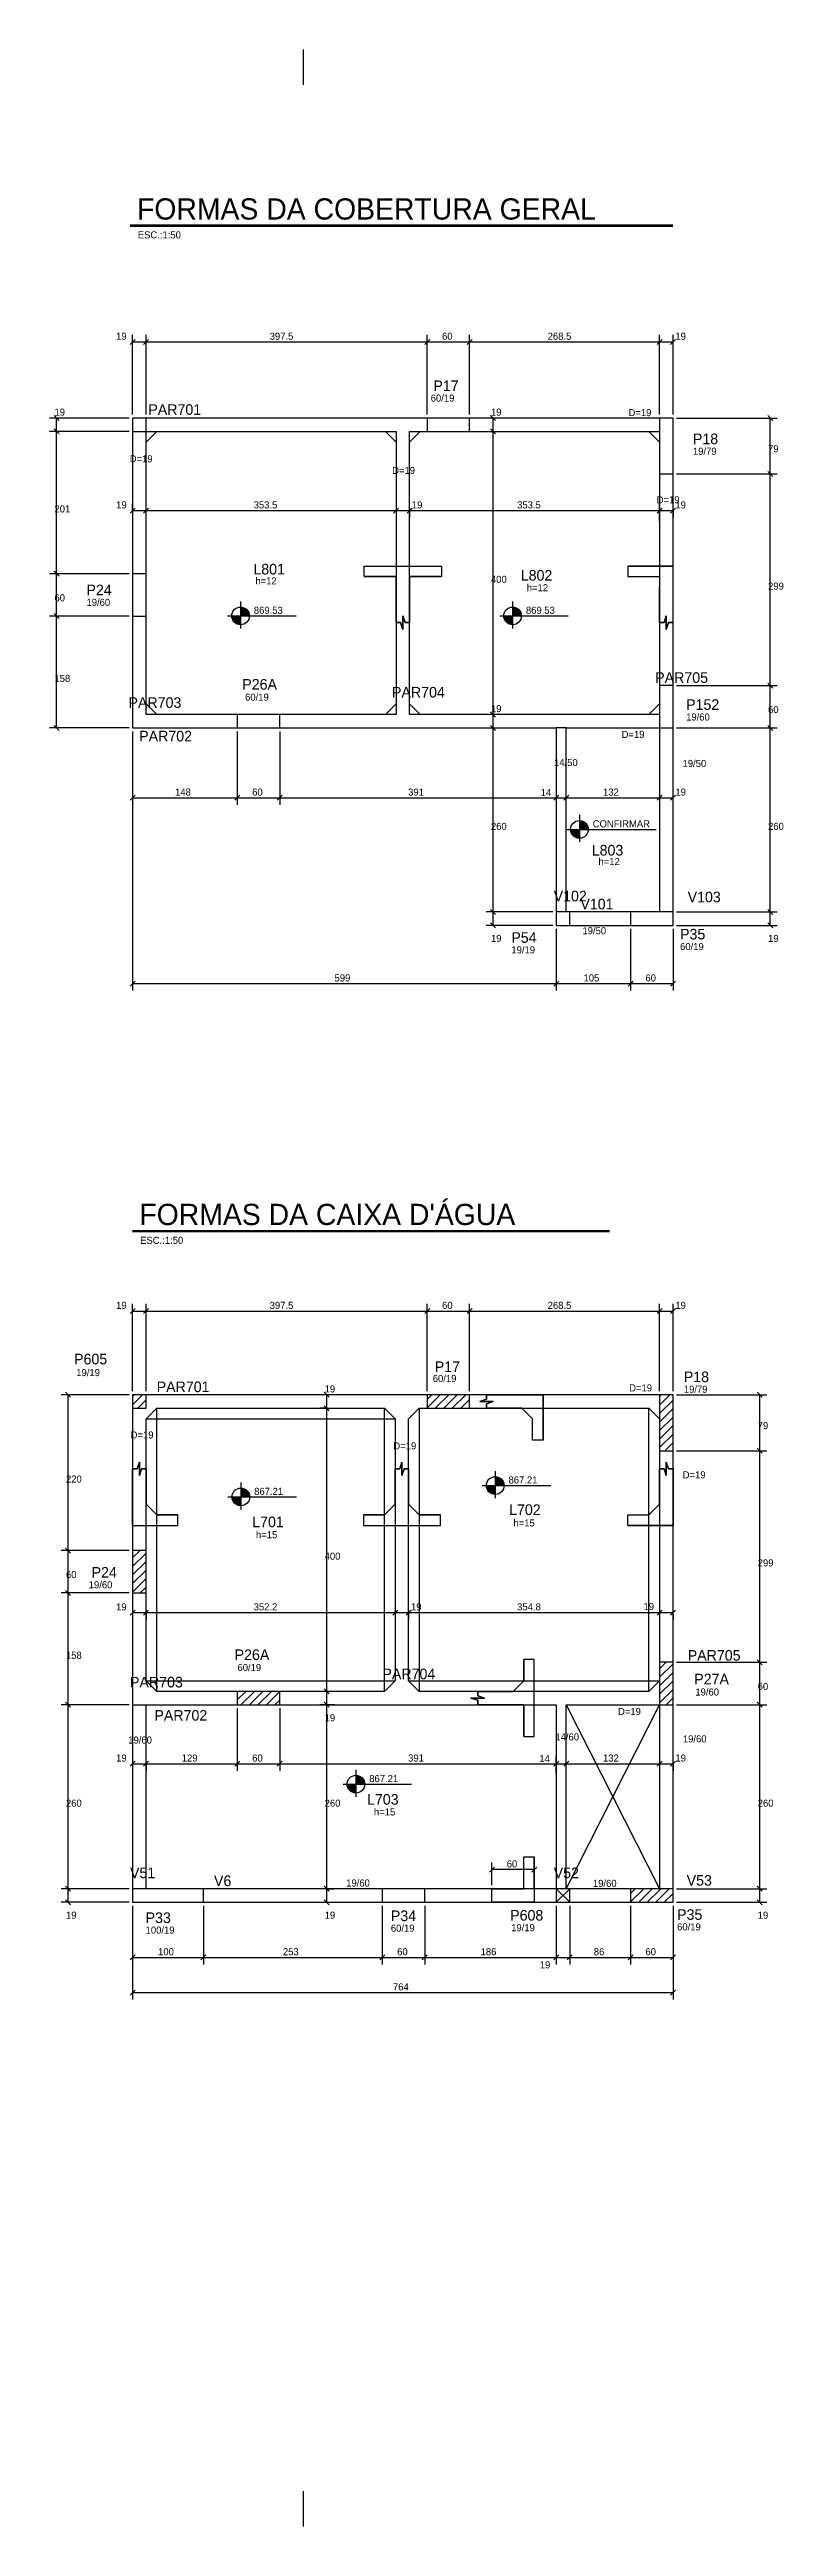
# Model space of a CAD drawing. Header units: metres. Extents: x -5 to 5758, y -6 to 3870.
# Drawn here: x 3580 to 4618, y 370 to 3870 of the extents above; entities that cross this region are included whole.
import ezdxf

# ---------------------------------------------------------------- set-up
doc = ezdxf.new("R2010")
doc.units = ezdxf.units.M

msp = doc.modelspace()

# ---------------------------------------------------------------- texts
at = {"layer": '2', "color": 2}
for s, p in [('ESC.:1:50', (3705.033075, 3602.978677)), ('19', (3674.414511, 3459.719907)), ('397.5', (3891.497801, 3459.719907)), ('60', (4135.247761, 3459.719907)), ('268.5', (4284.497761, 3459.719907)), ('19', (4465.081091, 3459.719907)), ('19', (3587.251457, 3352.515384)), ('19', (4204.351992, 3352.515384)), ('79', (4596.138975, 3300.682054)), ('201', (3587.251457, 3215.682054)), ('19', (3674.414431, 3221.411772)), ('353.5', (3868.872717, 3221.411772)), ('19', (4092.581091, 3221.411772)), ('353.5', (4241.372717, 3221.411772)), ('19', (4465.081091, 3221.411772)), ('400', (4204.351992, 3116.182054)), ('299', (4596.138975, 3106.682054)), ('60', (3587.251457, 3090.182054)), ('158', (3587.251457, 2976.182054)), ('19', (4204.351992, 2933.515384)), ('60', (4596.138975, 2932.182054)), ('148', (3757.747761, 2815.592627)), ('60', (3866.747761, 2815.592627)), ('391', (4087.247761, 2815.592627)), ('14', (4274.657007, 2815.111846)), ('132', (4362.747761, 2815.592627)), ('19', (4465.081091, 2815.592627)), ('260', (4204.351992, 2767.182054)), ('260', (4596.138975, 2767.182054)), ('19', (4204.351992, 2608.848724)), ('19', (4596.138975, 2608.848724)), ('599', (3983.247761, 2552.993049)), ('105', (4335.247761, 2552.993049)), ('60', (4422.747761, 2552.993049)), ('ESC.:1:50', (3708.367325, 2182.224018)), ('19', (3674.414511, 2090.326426)), ('397.5', (3891.497801, 2090.326426)), ('60', (4135.247761, 2090.326426)), ('268.5', (4284.497761, 2090.326426)), ('19', (4465.081091, 2090.326426)), ('19', (3969.227362, 1972.235297)), ('79', (4581.476449, 1920.401967)), ('220', (3603.519909, 1844.901967)), ('60', (3603.519909, 1709.901967)), ('400', (3969.227362, 1735.901967)), ('299', (4581.476449, 1726.401967)), ('19', (3674.414431, 1664.29762)), ('352.2', (3868.872717, 1664.29762)), ('19', (4091.331004, 1664.29762)), ('354.8', (4241.372717, 1664.29762)), ('19', (4420.031206, 1664.817427)), ('158', (3603.519909, 1595.901967)), ('60', (4581.476449, 1551.901967)), ('19', (3969.227362, 1507.568637)), ('19', (3674.414431, 1450.665816)), ('129', (3767.247761, 1450.665816)), ('60', (3866.747761, 1450.665816)), ('391', (4087.247761, 1450.665816)), ('14', (4272.756495, 1449.839324)), ('132', (4362.747761, 1450.665816)), ('19', (4465.081091, 1450.665816)), ('260', (3603.519909, 1386.901967)), ('260', (3969.227362, 1386.901967)), ('260', (4581.476449, 1386.901967)), ('60', (4226.633318, 1301.045341)), ('19', (3603.519909, 1228.568637)), ('19', (3969.227362, 1228.568637)), ('19', (4581.476449, 1228.568637)), ('100', (3733.747761, 1176.963805)), ('253', (3910.247761, 1176.963805)), ('60', (4071.747761, 1176.963805)), ('186', (4189.747761, 1176.963805)), ('19', (4273.408375, 1158.423396)), ('86', (4349.747761, 1176.963805)), ('60', (4422.747761, 1176.963805)), ('764', (4065.747761, 1127.266624))]:
    msp.add_text(s, height=10, dxfattribs=at).set_placement(p)
at = {"layer": '3', "color": 3}
for s, p in [('60/19', (4119.193688, 3372.348298)), ('D=19', (4398.848526, 3351.789771)), ('D=19', (3693.680973, 3286.562322)), ('19/79', (4489.888183, 3297.203411)), ('D=19', (4064.668242, 3270.156799)), ('D=19', (4438.698577, 3228.570583)), ('h=12', (3871.288086, 3113.937833)), ('19/60', (3632.494972, 3083.718668)), ('869.53', (3869.131225, 3072.513215)), ('869.53', (4253.794866, 3072.513215)), ('h=12', (4254.944412, 3104.354786)), ('60/19', (3856.755259, 2949.787894)), ('D=19', (4389.068063, 2897.126195)), ('19/60', (4480.289651, 2921.71083)), ('14/50', (4293.553524, 2857.336417)), ('19/50', (4475.233032, 2856.071403)), ('CONFIRMAR', (4348.239047, 2770.797333)), ('h=12', (4356.379861, 2717.462347)), ('19/50', (4333.747761, 2619.682054)), ('19/19', (4233.190529, 2592.631525)), ('60/19', (4471.717935, 2597.316906)), ('19/19', (3618.063241, 1995.30525)), ('60/19', (4122.08598, 1987.027087)), ('D=19', (4399.716779, 1973.726749)), ('19/79', (4476.991966, 1971.789127)), ('D=19', (3694.938965, 1907.219689)), ('D=19', (4066.363426, 1891.762614)), ('D=19', (4475.435026, 1850.855454)), ('867.21', (3869.589518, 1827.485038)), ('867.21', (4229.190107, 1843.603148)), ('h=15', (4236.20135, 1782.859111)), ('h=15', (3872.165555, 1766.243103)), ('19/60', (3635.69929, 1695.555531)), ('60/19', (3845.984723, 1578.54691)), ('19/60', (4493.312093, 1543.992725)), ('D=19', (4383.98506, 1516.427832)), ('19/60', (3691.57537, 1476.105475)), ('14/60', (4295.409652, 1480.485496)), ('19/60', (4475.679139, 1477.750897)), ('867.21', (4032.260082, 1421.626656)), ('h=15', (4038.941753, 1374.513442)), ('19/60', (3999.684343, 1274.106057)), ('19/60', (4348.52079, 1273.560147)), ('100/19', (3716.121971, 1207.541409)), ('60/19', (4062.858319, 1210.225831)), ('19/19', (4232.893664, 1210.958401)), ('60/19', (4467.546765, 1212.015446))]:
    msp.add_text(s, height=10, dxfattribs=at).set_placement(p)
at = {"layer": '4', "color": 4}
for s, p in [('P17', (4122.971598, 3387.190885)), ('PAR701', (3719.952007, 3353.615673)), ('P18', (4489.888183, 3312.203411)), ('L801', (3868.461965, 3128.111712)), ('L802', (4246.482876, 3119.402124)), ('P24', (3632.494972, 3098.718668)), ('P26A', (3852.766657, 2965.357694)), ('PAR705', (4436.53568, 2974.876642)), ('PAR703', (3691.947203, 2939.510679)), ('PAR704', (4064.389712, 2954.141261)), ('P152', (4480.289651, 2936.71083)), ('PAR702', (3707.016482, 2892.217206)), ('L803', (4346.866149, 2730.947389)), ('V102', (4292.997761, 2666.182054)), ('V101', (4330.747761, 2654.932054)), ('V103', (4482.415075, 2664.781495)), ('P35', (4471.717935, 2612.316906)), ('P54', (4233.190529, 2607.631525)), ('P605', (3614.981992, 2011.898431)), ('P17', (4124.918636, 2001.140268)), ('P18', (4476.991966, 1986.789127)), ('PAR701', (3731.747841, 1972.651967)), ('L701', (3866.835059, 1781.843528)), ('L702', (4230.013518, 1799.085632)), ('P24', (3639.786246, 1710.555531)), ('P26A', (3841.996121, 1594.11671)), ('PAR704', (4050.935647, 1567.004738)), ('PAR705', (4482.528434, 1593.221615)), ('PAR703', (3693.997761, 1555.401967)), ('P27A', (4491.769442, 1559.718292)), ('PAR702', (3728.563157, 1508.4848)), ('L703', (4029.17433, 1389.70466)), ('V51', (3693.997761, 1285.901967)), ('V52', (4292.997761, 1285.901967)), ('V6', (3812.747761, 1274.651967)), ('V53', (4481.033469, 1275.355229)), ('P33', (3716.121971, 1222.541409)), ('P34', (4062.858319, 1225.225831)), ('P608', (4231.543594, 1225.958401)), ('P35', (4467.546765, 1227.015446))]:
    msp.add_text(s, height=15, dxfattribs=at).set_placement(p)
at = {"layer": '6', "color": 6}
for s, p in [('FORMAS DA COBERTURA GERAL', (3703.928139, 3629.576746)), ("FORMAS DA CAIXA D'ÁGUA", (3707.262389, 2208.822087))]:
    msp.add_text(s, height=30, dxfattribs=at).set_placement(p)

# ---------------------------------------------------------------- linework, layer by layer
for centre in [(3850.331138, 3069.60766), (4234.994778, 3069.60766), (4329.43896, 2767.891778), (3850.78943, 1824.579483), (4210.390019, 1840.697593), (4013.459995, 1418.721102)]:
    msp.add_circle(centre, 12.5)
at = {"layer": '1', "color": 1}
for p, q in [((4310.747761, 1530.901967), (4442.747761, 1270.901967)), ((4310.747761, 1270.901967), (4442.747761, 1530.901967)), ((4315.747761, 1251.901967), (4296.747761, 1270.901967)), ((4296.747761, 1251.901967), (4315.747761, 1270.901967))]:
    msp.add_line(p, q, dxfattribs=at)
for points in [[(4070.247761, 3060.011705), (4076.581106, 3060.011705), (4079.747761, 3050.511705), (4079.747761, 3069.511704), (4082.914434, 3060.011705), (4089.247761, 3060.011705)], [(4461.747841, 3060.011705), (4455.414496, 3060.011705), (4452.247841, 3050.511705), (4452.247841, 3069.511704), (4449.081169, 3060.011705), (4442.747841, 3060.011705)], [(4198.133318, 1968.901967), (4198.133318, 1962.568621), (4188.633318, 1959.401967), (4207.633317, 1959.401967), (4198.133318, 1956.235294), (4198.133318, 1949.901967)], [(3697.747761, 1864.250747), (3704.081106, 1864.250747), (3707.247761, 1873.750747), (3707.247761, 1854.750748), (3710.414434, 1864.250747), (3716.747761, 1864.250747)], [(4068.997674, 1864.250747), (4075.331019, 1864.250747), (4078.497674, 1873.750747), (4078.497674, 1854.750748), (4081.664346, 1864.250747), (4087.997674, 1864.250747)], [(4461.747841, 1864.250747), (4455.414496, 1864.250747), (4452.247841, 1873.750747), (4452.247841, 1854.750748), (4449.081169, 1864.250747), (4442.747841, 1864.250747)], [(4185.633318, 1530.901967), (4185.633318, 1537.235312), (4176.133318, 1540.401967), (4195.133317, 1540.401967), (4185.633318, 1543.568639), (4185.633318, 1549.901967)]]:
    msp.add_lwpolyline(points, dxfattribs=at)
at = {"layer": '2', "color": 2}
for p, q in [((3694.212308, 3453.184374), (3701.283375, 3460.255441)), ((3713.212308, 3453.184374), (3720.283375, 3460.255441)), ((3713.212308, 3453.184374), (3720.283375, 3460.255441)), ((4110.712227, 3453.184374), (4117.783295, 3460.255441)), ((4110.712227, 3453.184374), (4117.783295, 3460.255441)), ((4170.712227, 3453.184374), (4177.783295, 3460.255441)), ((4170.712227, 3453.184374), (4177.783295, 3460.255441)), ((4439.212227, 3453.184374), (4446.283295, 3460.255441)), ((4439.212227, 3453.184374), (4446.283295, 3460.255441)), ((4458.212227, 3453.184374), (4465.283295, 3460.255441)), ((3593.78699, 3345.64652), (3586.715923, 3352.717588)), ((3593.78699, 3326.64652), (3586.715923, 3333.717588)), ((3593.78699, 3326.64652), (3586.715923, 3333.717588)), ((4210.887526, 3345.64652), (4203.816458, 3352.717588)), ((4210.887526, 3326.64652), (4203.816458, 3333.717588)), ((4210.887526, 3326.64652), (4203.816458, 3333.717588)), ((4602.674509, 3345.64652), (4595.603441, 3352.717588)), ((4602.674509, 3266.64652), (4595.603441, 3273.717588)), ((4602.674509, 3266.64652), (4595.603441, 3273.717588)), ((3694.212227, 3214.876238), (3701.283295, 3221.947306)), ((3713.212227, 3214.876238), (3720.283295, 3221.947306)), ((3713.212227, 3214.876238), (3720.283295, 3221.947306)), ((4066.712227, 3214.876238), (4073.783295, 3221.947306)), ((4066.712227, 3214.876238), (4073.783295, 3221.947306)), ((4085.712227, 3214.876238), (4092.783295, 3221.947306)), ((4085.712227, 3214.876238), (4092.783295, 3221.947306)), ((4439.212227, 3214.876238), (4446.283295, 3221.947306)), ((4439.212227, 3214.876238), (4446.283295, 3221.947306)), ((4458.212227, 3214.876238), (4465.283295, 3221.947306)), ((3593.78699, 3125.64652), (3586.715923, 3132.717588)), ((3593.78699, 3125.64652), (3586.715923, 3132.717588)), ((3593.78699, 3065.64652), (3586.715923, 3072.717588)), ((3593.78699, 3065.64652), (3586.715923, 3072.717588)), ((4602.674509, 2967.64652), (4595.603441, 2974.717588)), ((4602.674509, 2967.64652), (4595.603441, 2974.717588)), ((3593.78699, 2907.64652), (3586.715923, 2914.717588)), ((4210.887526, 2926.64652), (4203.816458, 2933.717588)), ((4210.887526, 2926.64652), (4203.816458, 2933.717588)), ((4210.887526, 2907.64652), (4203.816458, 2914.717588)), ((4210.887526, 2907.64652), (4203.816458, 2914.717588)), ((4602.674509, 2907.64652), (4595.603441, 2914.717588)), ((4602.674509, 2907.64652), (4595.603441, 2914.717588)), ((3694.212227, 2809.057093), (3701.283295, 2816.128161)), ((3842.212227, 2809.057093), (3849.283295, 2816.128161)), ((3842.212227, 2809.057093), (3849.283295, 2816.128161)), ((3902.212227, 2809.057093), (3909.283295, 2816.128161)), ((3902.212227, 2809.057093), (3909.283295, 2816.128161)), ((4293.212227, 2809.057093), (4300.283295, 2816.128161)), ((4293.212227, 2809.057093), (4300.283295, 2816.128161)), ((4307.212227, 2809.057093), (4314.283295, 2816.128161)), ((4307.212227, 2809.057093), (4314.283295, 2816.128161)), ((4439.212227, 2809.057093), (4446.283295, 2816.128161)), ((4439.212227, 2809.057093), (4446.283295, 2816.128161)), ((4458.212227, 2809.057093), (4465.283295, 2816.128161)), ((4210.887526, 2647.64652), (4203.816458, 2654.717588)), ((4210.887526, 2647.64652), (4203.816458, 2654.717588)), ((4210.887526, 2628.64652), (4203.816458, 2635.717588)), ((4602.674509, 2647.64652), (4595.603441, 2654.717588)), ((4602.674509, 2647.64652), (4595.603441, 2654.717588)), ((4602.674509, 2628.64652), (4595.603441, 2635.717588)), ((3694.212227, 2546.457515), (3701.283295, 2553.528583)), ((4293.212227, 2546.457515), (4300.283295, 2553.528583)), ((4293.212227, 2546.457515), (4300.283295, 2553.528583)), ((4398.212227, 2546.457515), (4405.283295, 2553.528583)), ((4398.212227, 2546.457515), (4405.283295, 2553.528583)), ((4458.212227, 2546.457515), (4465.283295, 2553.528583)), ((3694.212308, 2083.790892), (3701.283375, 2090.86196)), ((3713.212308, 2083.790892), (3720.283375, 2090.86196)), ((3713.212308, 2083.790892), (3720.283375, 2090.86196)), ((4110.712227, 2083.790892), (4117.783295, 2090.86196)), ((4110.712227, 2083.790892), (4117.783295, 2090.86196)), ((4170.712227, 2083.790892), (4177.783295, 2090.86196)), ((4170.712227, 2083.790892), (4177.783295, 2090.86196)), ((4439.212227, 2083.790892), (4446.283295, 2090.86196)), ((4439.212227, 2083.790892), (4446.283295, 2090.86196)), ((4458.212227, 2083.790892), (4465.283295, 2090.86196)), ((3610.055443, 1965.366433), (3602.984375, 1972.437501)), ((3975.762896, 1965.366433), (3968.691829, 1972.437501)), ((4588.011983, 1965.366433), (4580.940915, 1972.437501)), ((3975.762896, 1946.366433), (3968.691829, 1953.437501)), ((3975.762896, 1946.366433), (3968.691829, 1953.437501)), ((4588.011983, 1886.366433), (4580.940915, 1893.437501)), ((4588.011983, 1886.366433), (4580.940915, 1893.437501)), ((3610.055443, 1745.366433), (3602.984375, 1752.437501)), ((3610.055443, 1745.366433), (3602.984375, 1752.437501)), ((3610.055443, 1685.366433), (3602.984375, 1692.437501)), ((3610.055443, 1685.366433), (3602.984375, 1692.437501)), ((3694.212227, 1657.762087), (3701.283295, 1664.833154)), ((3713.212227, 1657.762087), (3720.283295, 1664.833154)), ((3713.212227, 1657.762087), (3720.283295, 1664.833154)), ((4065.46214, 1657.762087), (4072.533208, 1664.833154)), ((4065.46214, 1657.762087), (4072.533208, 1664.833154)), ((4084.46214, 1657.762087), (4091.533208, 1664.833154)), ((4084.46214, 1657.762087), (4091.533208, 1664.833154)), ((4439.212227, 1657.762087), (4446.283295, 1664.833154)), ((4439.212227, 1657.762087), (4446.283295, 1664.833154)), ((4458.212227, 1657.762087), (4465.283295, 1664.833154)), ((4588.011983, 1587.366433), (4580.940915, 1594.437501)), ((4588.011983, 1587.366433), (4580.940915, 1594.437501)), ((3975.762896, 1546.366433), (3968.691829, 1553.437501)), ((3975.762896, 1546.366433), (3968.691829, 1553.437501)), ((3610.055443, 1527.366433), (3602.984375, 1534.437501)), ((3610.055443, 1527.366433), (3602.984375, 1534.437501)), ((3975.762896, 1527.366433), (3968.691829, 1534.437501)), ((4588.011983, 1527.366433), (4580.940915, 1534.437501)), ((4588.011983, 1527.366433), (4580.940915, 1534.437501)), ((3694.212227, 1444.130282), (3701.283295, 1451.20135)), ((3713.212227, 1444.130282), (3720.283295, 1451.20135)), ((3713.212227, 1444.130282), (3720.283295, 1451.20135)), ((3842.212227, 1444.130282), (3849.283295, 1451.20135)), ((3842.212227, 1444.130282), (3849.283295, 1451.20135)), ((3902.212227, 1444.130282), (3909.283295, 1451.20135)), ((3902.212227, 1444.130282), (3909.283295, 1451.20135)), ((4293.212227, 1444.130282), (4300.283295, 1451.20135)), ((4293.212227, 1444.130282), (4300.283295, 1451.20135)), ((4307.212227, 1444.130282), (4314.283295, 1451.20135)), ((4307.212227, 1444.130282), (4314.283295, 1451.20135)), ((4439.212227, 1444.130282), (4446.283295, 1451.20135)), ((4439.212227, 1444.130282), (4446.283295, 1451.20135)), ((4458.212227, 1444.130282), (4465.283295, 1451.20135)), ((4209.168852, 1301.580875), (4202.097784, 1294.509807)), ((4269.168852, 1301.580875), (4262.097784, 1294.509807)), ((3610.055443, 1267.366433), (3602.984375, 1274.437501)), ((3610.055443, 1267.366433), (3602.984375, 1274.437501)), ((3975.762896, 1267.366433), (3968.691829, 1274.437501)), ((3975.762896, 1267.366433), (3968.691829, 1274.437501)), ((4588.011983, 1267.366433), (4580.940915, 1274.437501)), ((4588.011983, 1267.366433), (4580.940915, 1274.437501)), ((3610.055443, 1248.366433), (3602.984375, 1255.437501)), ((3975.762896, 1248.366433), (3968.691829, 1255.437501)), ((4588.011983, 1248.366433), (4580.940915, 1255.437501)), ((3694.212227, 1170.428271), (3701.283295, 1177.499339)), ((3794.212227, 1170.428271), (3801.283295, 1177.499339)), ((3794.212227, 1170.428271), (3801.283295, 1177.499339)), ((4047.212227, 1170.428271), (4054.283295, 1177.499339)), ((4047.212227, 1170.428271), (4054.283295, 1177.499339)), ((4107.212227, 1170.428271), (4114.283295, 1177.499339)), ((4107.212227, 1170.428271), (4114.283295, 1177.499339)), ((4293.212227, 1170.428271), (4300.283295, 1177.499339)), ((4293.212227, 1170.428271), (4300.283295, 1177.499339)), ((4312.212227, 1170.428271), (4319.283295, 1177.499339)), ((4312.212227, 1170.428271), (4319.283295, 1177.499339)), ((4398.212227, 1170.428271), (4405.283295, 1177.499339)), ((4398.212227, 1170.428271), (4405.283295, 1177.499339)), ((4458.212227, 1170.428271), (4465.283295, 1177.499339)), ((3694.212227, 1120.73109), (3701.283295, 1127.802158)), ((4458.212227, 1120.73109), (4465.283295, 1127.802158))]:
    msp.add_line(p, q, dxfattribs=at)
at = {"layer": '3', "color": 3}
for p, q in [((3938.840516, 3869.839668), (3938.840516, 3819.840168)), ((3938.840516, 3869.839668), (3938.840516, 3819.840168)), ((3716.747761, 3129.182054), (3716.747761, 3330.182054)), ((3716.747841, 3330.182054), (4070.247761, 3330.182054)), ((4070.247761, 3330.182054), (4070.247761, 2930.182054)), ((4089.247761, 3330.182054), (4114.247761, 3330.182054)), ((4089.247761, 2930.182054), (4089.247761, 3330.182054)), ((4174.247761, 3330.182054), (4442.747761, 3330.182054)), ((4442.747761, 3270.182054), (4442.747761, 2971.182054)), ((3850.331138, 3089.959766), (3850.331138, 3051.812986)), ((3850.331138, 3082.10766), (3850.331138, 3057.10766)), ((3850.331138, 3081.500313), (3854.180262, 3081.500313)), ((3850.331138, 3080.707464), (3856.0796, 3080.707464)), ((4234.994778, 3089.959766), (4234.994778, 3051.812986)), ((4234.994778, 3082.10766), (4234.994778, 3057.10766)), ((4234.994778, 3081.500313), (4238.843903, 3081.500313)), ((4234.994778, 3080.707464), (4240.743241, 3080.707464)), ((3716.747761, 2930.182054), (3716.747761, 3069.182054)), ((3832.072442, 3069.60766), (3928.796587, 3069.60766)), ((3850.33109, 3068.814859), (3837.83109, 3068.814859)), ((3837.831138, 3069.60766), (3862.831138, 3069.60766)), ((3850.33109, 3068.02201), (3837.932084, 3068.02201)), ((3850.33109, 3067.229161), (3838.059447, 3067.229161)), ((3850.33109, 3066.436312), (3838.240073, 3066.436312)), ((3850.33109, 3065.64351), (3838.476346, 3065.64351)), ((3850.33109, 3064.850614), (3838.771651, 3064.850614)), ((3850.33109, 3064.057812), (3839.130709, 3064.057812)), ((3850.33109, 3063.264963), (3839.559863, 3063.264963)), ((3850.33109, 3062.472114), (3840.067885, 3062.472114)), ((3850.33109, 3061.679265), (3840.66727, 3061.679265)), ((3850.33109, 3060.886464), (3841.376231, 3060.886464)), ((3850.33109, 3060.093555), (3842.223571, 3060.093555)), ((3850.33109, 3059.300754), (3843.258832, 3059.300754)), ((3850.33109, 3058.507904), (3844.582627, 3058.507904)), ((3850.33109, 3057.715055), (3846.482013, 3057.715055)), ((3850.331138, 3079.914615), (3857.403396, 3079.914615)), ((3850.331138, 3079.121754), (3858.438657, 3079.121754)), ((3850.331138, 3078.328964), (3859.285996, 3078.328964)), ((3850.331138, 3077.536115), (3859.995005, 3077.536115)), ((3850.331138, 3076.743254), (3860.594342, 3076.743254)), ((3850.331138, 3075.950405), (3861.102364, 3075.950405)), ((3850.331138, 3075.157556), (3861.531518, 3075.157556)), ((3850.331138, 3074.364707), (3861.890576, 3074.364707)), ((3850.331138, 3073.571858), (3862.185881, 3073.571858)), ((3850.331138, 3072.779057), (3862.422154, 3072.779057)), ((3850.331138, 3071.986207), (3862.602733, 3071.986207)), ((3850.331138, 3071.193358), (3862.730143, 3071.193358)), ((3850.331138, 3070.400509), (3862.831138, 3070.400509)), ((4216.736083, 3069.60766), (4313.460228, 3069.60766)), ((4234.994731, 3068.814859), (4222.494731, 3068.814859)), ((4222.494778, 3069.60766), (4247.494778, 3069.60766)), ((4234.994731, 3068.02201), (4222.595725, 3068.02201)), ((4234.994731, 3067.229161), (4222.723088, 3067.229161)), ((4234.994731, 3066.436312), (4222.903714, 3066.436312)), ((4234.994731, 3065.64351), (4223.139987, 3065.64351)), ((4234.994731, 3064.850614), (4223.435292, 3064.850614)), ((4234.994731, 3064.057812), (4223.79435, 3064.057812)), ((4234.994731, 3063.264963), (4224.223504, 3063.264963)), ((4234.994731, 3062.472114), (4224.731526, 3062.472114)), ((4234.994731, 3061.679265), (4225.330911, 3061.679265)), ((4234.994731, 3060.886464), (4226.039872, 3060.886464)), ((4234.994731, 3060.093555), (4226.887212, 3060.093555)), ((4234.994731, 3059.300754), (4227.922473, 3059.300754)), ((4234.994731, 3058.507904), (4229.246268, 3058.507904)), ((4234.994731, 3057.715055), (4231.145654, 3057.715055)), ((4234.994778, 3079.914615), (4242.067036, 3079.914615)), ((4234.994778, 3079.121754), (4243.102298, 3079.121754)), ((4234.994778, 3078.328964), (4243.949637, 3078.328964)), ((4234.994778, 3077.536115), (4244.658646, 3077.536115)), ((4234.994778, 3076.743254), (4245.257983, 3076.743254)), ((4234.994778, 3075.950405), (4245.766005, 3075.950405)), ((4234.994778, 3075.157556), (4246.195159, 3075.157556)), ((4234.994778, 3074.364707), (4246.554217, 3074.364707)), ((4234.994778, 3073.571858), (4246.849522, 3073.571858)), ((4234.994778, 3072.779057), (4247.085795, 3072.779057)), ((4234.994778, 3071.986207), (4247.266373, 3071.986207)), ((4234.994778, 3071.193358), (4247.393784, 3071.193358)), ((4234.994778, 3070.400509), (4247.494778, 3070.400509)), ((3845.747761, 2930.182054), (3716.747761, 2930.182054)), ((4070.247761, 2930.182054), (3905.747761, 2930.182054)), ((4303.747761, 2930.182054), (4089.247761, 2930.182054)), ((4442.747761, 2930.182054), (4303.747761, 2930.182054)), ((4311.180264, 2767.891778), (4438.020831, 2767.891778)), ((4329.438912, 2767.098977), (4316.938912, 2767.098977)), ((4316.93896, 2767.891778), (4341.93896, 2767.891778)), ((4329.438912, 2766.306128), (4317.039906, 2766.306128)), ((4329.438912, 2765.513279), (4317.16727, 2765.513279)), ((4329.43896, 2788.243885), (4329.43896, 2750.097104)), ((4329.43896, 2780.391778), (4329.43896, 2755.391778)), ((4329.43896, 2779.784431), (4333.288085, 2779.784431)), ((4329.43896, 2778.991582), (4335.187423, 2778.991582)), ((4329.43896, 2778.198733), (4336.511218, 2778.198733)), ((4329.43896, 2777.405872), (4337.546479, 2777.405872)), ((4329.43896, 2776.613082), (4338.393819, 2776.613082)), ((4329.43896, 2775.820233), (4339.102828, 2775.820233)), ((4329.43896, 2775.027372), (4339.702165, 2775.027372)), ((4329.43896, 2774.234523), (4340.210187, 2774.234523)), ((4329.43896, 2773.441674), (4340.63934, 2773.441674)), ((4329.43896, 2772.648825), (4340.998399, 2772.648825)), ((4329.43896, 2771.855976), (4341.293704, 2771.855976)), ((4329.43896, 2771.063175), (4341.529977, 2771.063175)), ((4329.43896, 2770.270326), (4341.710555, 2770.270326)), ((4329.43896, 2769.477477), (4341.837966, 2769.477477)), ((4329.43896, 2768.684628), (4341.93896, 2768.684628)), ((4329.438912, 2764.72043), (4317.347896, 2764.72043)), ((4329.438912, 2763.927628), (4317.584168, 2763.927628)), ((4329.438912, 2763.134732), (4317.879474, 2763.134732)), ((4329.438912, 2762.34193), (4318.238532, 2762.34193)), ((4329.438912, 2761.549081), (4318.667686, 2761.549081)), ((4329.438912, 2760.756232), (4319.175708, 2760.756232)), ((4329.438912, 2759.963383), (4319.775092, 2759.963383)), ((4329.438912, 2759.170582), (4320.484054, 2759.170582)), ((4329.438912, 2758.377673), (4321.331393, 2758.377673)), ((4329.438912, 2757.584872), (4322.366654, 2757.584872)), ((4329.438912, 2756.792023), (4323.69045, 2756.792023)), ((4329.438912, 2755.999174), (4325.589835, 2755.999174)), ((3697.747841, 1966.750441), (3699.899367, 1968.901967)), ((3697.747841, 1954.729626), (3711.920182, 1968.901967)), ((3704.940998, 1949.901967), (3716.747841, 1961.708811)), ((4114.247761, 1962.521826), (4120.627902, 1968.901967)), ((4114.247761, 1950.501011), (4132.648717, 1968.901967)), ((4125.669532, 1949.901967), (4144.669532, 1968.901967)), ((4137.690348, 1949.901967), (4156.690348, 1968.901967)), ((4149.711163, 1949.901967), (4168.711163, 1968.901967)), ((4161.731978, 1949.901967), (4174.247761, 1962.417749)), ((4442.747761, 1966.459813), (4445.189914, 1968.901967)), ((4442.747761, 1954.438998), (4457.21073, 1968.901967)), ((4442.747761, 1942.418183), (4461.747761, 1961.418183)), ((3716.747761, 1934.901967), (3731.747761, 1949.901967)), ((3716.747761, 1748.901967), (3716.747761, 1934.901967)), ((3731.747761, 1949.901967), (4053.997674, 1949.901967)), ((4053.997674, 1949.901967), (4068.997674, 1934.901967)), ((4068.997674, 1934.901967), (4068.997674, 1564.901967)), ((4087.997674, 1934.901967), (4102.997674, 1949.901967)), ((4087.997674, 1564.901967), (4087.997674, 1934.901967)), ((4102.997674, 1949.901967), (4114.247761, 1949.901967)), ((4173.752794, 1949.901967), (4174.247761, 1950.396934)), ((4174.247761, 1949.901967), (4427.747761, 1949.901967)), ((4427.747761, 1949.901967), (4442.747761, 1934.901967)), ((4442.747761, 1930.397367), (4461.747761, 1949.397367)), ((4442.747761, 1918.376552), (4461.747761, 1937.376552)), ((4442.747761, 1906.355737), (4461.747761, 1925.355737)), ((4442.747761, 1894.334922), (4461.747761, 1913.334922)), ((4450.335621, 1889.901967), (4461.747761, 1901.314106)), ((4210.390019, 1861.049699), (4210.390019, 1822.902919)), ((4442.747761, 1889.901967), (4442.747761, 1590.901967)), ((3832.530735, 1824.579483), (3929.25488, 1824.579483)), ((3850.789383, 1823.786682), (3838.289383, 1823.786682)), ((3838.28943, 1824.579483), (3863.28943, 1824.579483)), ((3850.789383, 1822.993833), (3838.390377, 1822.993833)), ((3850.789383, 1822.200984), (3838.51774, 1822.200984)), ((3850.789383, 1821.408135), (3838.698366, 1821.408135)), ((3850.789383, 1820.615333), (3838.934639, 1820.615333)), ((3850.78943, 1844.931589), (3850.78943, 1806.784809)), ((3850.78943, 1837.079483), (3850.78943, 1812.079483)), ((3850.78943, 1836.472136), (3854.638555, 1836.472136)), ((3850.78943, 1835.679287), (3856.537893, 1835.679287)), ((3850.78943, 1834.886438), (3857.861688, 1834.886438)), ((3850.78943, 1834.093577), (3858.89695, 1834.093577)), ((3850.78943, 1833.300787), (3859.744289, 1833.300787)), ((3850.78943, 1832.507938), (3860.453298, 1832.507938)), ((3850.78943, 1831.715077), (3861.052635, 1831.715077)), ((3850.78943, 1830.922228), (3861.560657, 1830.922228)), ((3850.78943, 1830.129379), (3861.989811, 1830.129379)), ((3850.78943, 1829.33653), (3862.348869, 1829.33653)), ((3850.78943, 1828.543681), (3862.644174, 1828.543681)), ((3850.78943, 1827.75088), (3862.880447, 1827.75088)), ((3850.78943, 1826.958031), (3863.061025, 1826.958031)), ((3850.78943, 1826.165181), (3863.188436, 1826.165181)), ((3850.78943, 1825.372332), (3863.28943, 1825.372332)), ((4192.131324, 1840.697593), (4288.855469, 1840.697593)), ((4210.389972, 1839.904792), (4197.889972, 1839.904792)), ((4197.890019, 1840.697593), (4222.890019, 1840.697593)), ((4210.389972, 1839.111943), (4197.990966, 1839.111943)), ((4210.389972, 1838.319094), (4198.118329, 1838.319094)), ((4210.389972, 1837.526245), (4198.298955, 1837.526245)), ((4210.389972, 1836.733443), (4198.535228, 1836.733443)), ((4210.389972, 1835.940546), (4198.830533, 1835.940546)), ((4210.389972, 1835.147745), (4199.189591, 1835.147745)), ((4210.389972, 1834.354896), (4199.618745, 1834.354896)), ((4210.389972, 1833.562047), (4200.126767, 1833.562047)), ((4210.389972, 1832.769198), (4200.726151, 1832.769198)), ((4210.389972, 1831.976397), (4201.435113, 1831.976397)), ((4210.389972, 1831.183488), (4202.282453, 1831.183488)), ((4210.389972, 1830.390686), (4203.317714, 1830.390686)), ((4210.389972, 1829.597837), (4204.641509, 1829.597837)), ((4210.389972, 1828.804988), (4206.540894, 1828.804988)), ((4210.390019, 1853.197593), (4210.390019, 1828.197593)), ((4210.390019, 1852.590246), (4214.239144, 1852.590246)), ((4210.390019, 1851.797397), (4216.138482, 1851.797397)), ((4210.390019, 1851.004548), (4217.462277, 1851.004548)), ((4210.390019, 1850.211687), (4218.497539, 1850.211687)), ((4210.390019, 1849.418897), (4219.344878, 1849.418897)), ((4210.390019, 1848.626048), (4220.053887, 1848.626048)), ((4210.390019, 1847.833187), (4220.653224, 1847.833187)), ((4210.390019, 1847.040338), (4221.161246, 1847.040338)), ((4210.390019, 1846.247489), (4221.5904, 1846.247489)), ((4210.390019, 1845.45464), (4221.949458, 1845.45464)), ((4210.390019, 1844.661791), (4222.244763, 1844.661791)), ((4210.390019, 1843.868989), (4222.481036, 1843.868989)), ((4210.390019, 1843.07614), (4222.661614, 1843.07614)), ((4210.390019, 1842.283291), (4222.789025, 1842.283291)), ((4210.390019, 1841.490442), (4222.890019, 1841.490442)), ((3850.789383, 1819.822437), (3839.229944, 1819.822437)), ((3850.789383, 1819.029635), (3839.589002, 1819.029635)), ((3850.789383, 1818.236786), (3840.018156, 1818.236786)), ((3850.789383, 1817.443937), (3840.526178, 1817.443937)), ((3850.789383, 1816.651088), (3841.125562, 1816.651088)), ((3850.789383, 1815.858287), (3841.834524, 1815.858287)), ((3850.789383, 1815.065378), (3842.681864, 1815.065378)), ((3850.789383, 1814.272577), (3843.717125, 1814.272577)), ((3850.789383, 1813.479728), (3845.04092, 1813.479728)), ((3850.789383, 1812.686878), (3846.940305, 1812.686878)), ((3697.747761, 1738.35487), (3708.294857, 1748.901967)), ((3697.747761, 1726.334055), (3716.747761, 1745.334055)), ((3697.747761, 1714.31324), (3716.747761, 1733.31324)), ((3697.747761, 1702.292425), (3716.747761, 1721.292425)), ((3697.747761, 1690.271609), (3716.747761, 1709.271609)), ((3708.398934, 1688.901967), (3716.747761, 1697.250794)), ((3716.747761, 1564.901967), (3716.747761, 1688.901967)), ((4442.747761, 1581.793724), (4451.856003, 1590.901967)), ((4442.747761, 1569.772909), (4461.747761, 1588.772909)), ((4442.747761, 1557.752094), (4461.747761, 1576.752094)), ((3716.747761, 1564.901967), (3731.747761, 1549.901967)), ((3845.747761, 1549.901967), (3731.747761, 1549.901967)), ((3845.747761, 1549.772043), (3845.877685, 1549.901967)), ((3845.747761, 1537.751227), (3857.898501, 1549.901967)), ((3850.919316, 1530.901967), (3869.919316, 1549.901967)), ((3862.940131, 1530.901967), (3881.940131, 1549.901967)), ((3874.960946, 1530.901967), (3893.960946, 1549.901967)), ((3886.981762, 1530.901967), (3905.747761, 1549.667966)), ((4053.997674, 1549.901967), (3905.747761, 1549.901967)), ((4053.997674, 1549.901967), (4068.997674, 1564.901967)), ((4087.997674, 1564.901967), (4102.997674, 1549.901967)), ((4303.747761, 1549.901967), (4102.997674, 1549.901967)), ((4427.747761, 1549.901967), (4303.747761, 1549.901967)), ((4427.747761, 1549.901967), (4442.747761, 1564.901967)), ((4442.747761, 1545.731278), (4461.747761, 1564.731278)), ((4442.747761, 1533.710463), (4461.747761, 1552.710463)), ((4451.96008, 1530.901967), (4461.747761, 1540.689648)), ((3899.002577, 1530.901967), (3905.747761, 1537.647151)), ((4013.459995, 1439.073208), (4013.459995, 1400.926427)), ((3995.201299, 1418.721102), (4091.925444, 1418.721102)), ((4013.459947, 1417.928301), (4000.959947, 1417.928301)), ((4000.959995, 1418.721102), (4025.959995, 1418.721102)), ((4013.459947, 1417.135452), (4001.060941, 1417.135452)), ((4013.459947, 1416.342602), (4001.188304, 1416.342602)), ((4013.459947, 1415.549753), (4001.36893, 1415.549753)), ((4013.459947, 1414.756952), (4001.605203, 1414.756952)), ((4013.459947, 1413.964055), (4001.900508, 1413.964055)), ((4013.459947, 1413.171254), (4002.259567, 1413.171254)), ((4013.459947, 1412.378405), (4002.68872, 1412.378405)), ((4013.459947, 1411.585556), (4003.196742, 1411.585556)), ((4013.459947, 1410.792707), (4003.796127, 1410.792707)), ((4013.459947, 1409.999905), (4004.505088, 1409.999905)), ((4013.459947, 1409.206997), (4005.352428, 1409.206997)), ((4013.459947, 1408.414195), (4006.387689, 1408.414195)), ((4013.459947, 1407.621346), (4007.711484, 1407.621346)), ((4013.459947, 1406.828497), (4009.61087, 1406.828497)), ((4013.459995, 1431.221102), (4013.459995, 1406.221102)), ((4013.459995, 1430.613755), (4017.30912, 1430.613755)), ((4013.459995, 1429.820905), (4019.208457, 1429.820905)), ((4013.459995, 1429.028056), (4020.532253, 1429.028056)), ((4013.459995, 1428.235195), (4021.567514, 1428.235195)), ((4013.459995, 1427.442406), (4022.414854, 1427.442406)), ((4013.459995, 1426.649557), (4023.123863, 1426.649557)), ((4013.459995, 1425.856696), (4023.723199, 1425.856696)), ((4013.459995, 1425.063847), (4024.231222, 1425.063847)), ((4013.459995, 1424.270998), (4024.660375, 1424.270998)), ((4013.459995, 1423.478149), (4025.019433, 1423.478149)), ((4013.459995, 1422.6853), (4025.314739, 1422.6853)), ((4013.459995, 1421.892498), (4025.551012, 1421.892498)), ((4013.459995, 1421.099649), (4025.73159, 1421.099649)), ((4013.459995, 1420.3068), (4025.859001, 1420.3068)), ((4013.459995, 1419.513951), (4025.959995, 1419.513951)), ((4401.747761, 1264.314973), (4408.334755, 1270.901967)), ((4401.747761, 1252.294158), (4420.35557, 1270.901967)), ((4413.376385, 1251.901967), (4432.376385, 1270.901967)), ((4425.397201, 1251.901967), (4444.397201, 1270.901967)), ((4437.418016, 1251.901967), (4456.418016, 1270.901967)), ((4449.438831, 1251.901967), (4461.747761, 1264.210896)), ((4461.459647, 1251.901967), (4461.747761, 1252.190081)), ((3938.840516, 419.841243), (3938.840516, 369.841743)), ((3938.840516, 419.841243), (3938.840516, 369.841743))]:
    msp.add_line(p, q, dxfattribs=at)
for points in [[(3697.747761, 3330.182054), (3697.747761, 3129.182054)], [(4079.747761, 3349.182054), (3716.747841, 3349.182054)], [(4114.247761, 3349.182054), (4079.747761, 3349.182054)], [(4442.747761, 3349.182054), (4174.247761, 3349.182054)], [(4461.747761, 2971.182054), (4461.747761, 3270.182054)], [(3697.747761, 3069.182054), (3697.747761, 2911.182054)], [(3697.747761, 2911.182054), (3845.747761, 2911.182054)], [(3905.747761, 2911.182054), (4079.747761, 2911.182054)], [(4079.747761, 2911.182054), (4296.747761, 2911.182054)], [(4310.747761, 2911.182054), (4296.747761, 2911.182054)], [(4296.747761, 2911.182054), (4296.747761, 2651.182054)], [(4310.747761, 2651.182054), (4310.747761, 2911.182054)], [(4310.747761, 2911.182054), (4442.747761, 2911.182054)], [(4442.747761, 2911.182054), (4442.747761, 2651.182054)], [(4461.747761, 2651.182054), (4461.747761, 2911.182054)], [(4401.747761, 2651.182054), (4315.747761, 2651.182054)], [(4315.747761, 2632.182054), (4401.747761, 2632.182054)], [(4078.497674, 1968.901967), (3716.747841, 1968.901967)], [(4114.247761, 1968.901967), (4078.497674, 1968.901967)], [(4442.747761, 1968.901967), (4174.247761, 1968.901967)], [(3697.747761, 1949.901967), (3697.747761, 1748.901967)], [(4461.747761, 1590.901967), (4461.747761, 1889.901967)], [(3697.747761, 1688.901967), (3697.747761, 1540.401967)], [(3697.747761, 1540.401967), (3697.747761, 1270.901967)], [(3697.747761, 1530.901967), (3845.747761, 1530.901967)], [(3716.747761, 1270.901967), (3716.747761, 1530.901967)], [(3905.747761, 1530.901967), (4078.497674, 1530.901967)], [(4078.497674, 1530.901967), (4296.747761, 1530.901967)], [(4296.747761, 1530.901967), (4296.747761, 1270.901967)], [(4310.747761, 1270.901967), (4310.747761, 1530.901967)], [(4310.747761, 1530.901967), (4442.747761, 1530.901967)], [(4442.747761, 1530.901967), (4442.747761, 1270.901967)], [(4461.747761, 1270.901967), (4461.747761, 1530.901967)], [(4050.747761, 1270.901967), (3797.747761, 1270.901967)], [(4296.747761, 1270.901967), (4110.747761, 1270.901967)], [(4401.747761, 1270.901967), (4315.747761, 1270.901967)], [(3797.747761, 1251.901967), (4050.747761, 1251.901967)], [(4110.747761, 1251.901967), (4296.747761, 1251.901967)], [(4315.747761, 1251.901967), (4401.747761, 1251.901967)]]:
    msp.add_lwpolyline(points, dxfattribs=at)
at = {"layer": '6', "color": 6}
for p, q in [((3694.413592, 3622.052657), (4461.568922, 3622.052657)), ((3694.413592, 3620.254617), (4461.568922, 3620.254617)), ((4025.247761, 3140.011705), (4070.247761, 3140.011705)), ((4025.247761, 3125.011705), (4070.247761, 3125.011705)), ((4070.247761, 3140.011705), (4089.247761, 3140.011705)), ((4070.247761, 3125.011705), (4070.247761, 3110.011705)), ((4089.247761, 3140.011705), (4134.247761, 3140.011705)), ((4089.247761, 3110.011705), (4089.247761, 3125.011705)), ((4089.247761, 3125.011705), (4134.247761, 3125.011705)), ((4397.747841, 3140.011705), (4442.747841, 3140.011705)), ((4397.747841, 3125.011705), (4442.747761, 3125.011705)), ((4442.747761, 3125.011705), (4442.747841, 3110.011705)), ((4442.747841, 3140.011705), (4461.747841, 3140.011705)), ((4461.747841, 3060.011705), (4461.747841, 3140.011705)), ((4070.247761, 3060.011705), (4070.247761, 3110.011705)), ((4089.247761, 3060.011705), (4089.247761, 3110.011705)), ((4442.747841, 3060.011705), (4442.747841, 3110.011705)), ((3697.747841, 2201.297998), (4372.176086, 2201.297998)), ((3697.747841, 2199.499958), (4372.176086, 2199.499958)), ((4278.133318, 1968.901967), (4198.133318, 1968.901967)), ((4278.133318, 1949.901967), (4278.133318, 1968.901967)), ((4248.133318, 1949.901967), (4198.133318, 1949.901967)), ((4263.133318, 1934.901967), (4248.133318, 1949.901967)), ((4263.133318, 1904.901967), (4263.133318, 1934.901967)), ((4278.133318, 1904.901967), (4278.133318, 1949.901967)), ((3697.747761, 1784.250747), (3697.747761, 1864.250747)), ((3716.747761, 1864.250747), (3716.747761, 1814.250747)), ((4068.997674, 1814.250747), (4068.997674, 1864.250747)), ((4087.997674, 1864.250747), (4087.997674, 1814.250747)), ((4442.747841, 1814.250747), (4442.747841, 1864.250747)), ((4461.747841, 1784.250747), (4461.747841, 1864.250747)), ((3716.747761, 1814.250747), (3731.747761, 1799.250747)), ((3731.747761, 1799.250747), (3761.747761, 1799.250747)), ((4023.997674, 1799.250747), (4053.997674, 1799.250747)), ((4053.997674, 1799.250747), (4068.997674, 1814.250747)), ((4087.997674, 1814.250747), (4102.997674, 1799.250747)), ((4102.997674, 1799.250747), (4132.997674, 1799.250747)), ((4397.747841, 1799.250747), (4427.747841, 1799.250747)), ((4427.747841, 1799.250747), (4442.747841, 1814.250747)), ((3697.747761, 1784.250747), (3716.747761, 1784.250747)), ((3716.747761, 1784.250747), (3761.747761, 1784.250747)), ((4023.997674, 1784.250747), (4068.997674, 1784.250747)), ((4068.997674, 1784.250747), (4087.997674, 1784.250747)), ((4087.997674, 1784.250747), (4132.997674, 1784.250747)), ((4397.747841, 1784.250747), (4442.747841, 1784.250747)), ((4442.747841, 1784.250747), (4461.747841, 1784.250747)), ((4250.633318, 1564.901967), (4250.633318, 1594.901967)), ((4265.633318, 1549.901967), (4265.633318, 1594.901967)), ((4185.633318, 1549.901967), (4235.633318, 1549.901967)), ((4235.633318, 1549.901967), (4250.633318, 1564.901967)), ((4265.633318, 1530.901967), (4265.633318, 1549.901967)), ((4250.633318, 1530.901967), (4185.633318, 1530.901967)), ((4250.633318, 1515.901967), (4250.633318, 1530.901967)), ((4250.633318, 1485.901967), (4250.633318, 1515.901967)), ((4265.633318, 1485.901967), (4265.633318, 1530.901967)), ((4250.633318, 1300.901967), (4250.633318, 1315.901967)), ((4250.633318, 1270.901967), (4250.633318, 1300.901967)), ((4265.633318, 1270.901967), (4265.633318, 1315.901967)), ((4205.633318, 1270.901967), (4250.633318, 1270.901967)), ((4205.633318, 1251.901967), (4205.633318, 1270.901967)), ((4265.633318, 1270.901967), (4265.633318, 1251.901967)), ((4265.633318, 1251.901967), (4205.633318, 1251.901967))]:
    msp.add_line(p, q, dxfattribs=at)
at = {"layer": '7', "color": 7}
for points in [[(3697.747841, 3330.182054), (3716.747841, 3330.182054), (3716.747841, 3349.182054), (3697.747841, 3349.182054), (3697.747841, 3330.182054)], [(4114.247761, 3330.182054), (4174.247761, 3330.182054), (4174.247761, 3349.182054), (4114.247761, 3349.182054), (4114.247761, 3330.182054)], [(4442.747761, 3270.182054), (4461.747761, 3270.182054), (4461.747761, 3349.182054), (4442.747761, 3349.182054), (4442.747761, 3270.182054)], [(3697.747761, 3069.182054), (3716.747761, 3069.182054), (3716.747761, 3129.182054), (3697.747761, 3129.182054), (3697.747761, 3069.182054)], [(4442.747761, 2911.182054), (4461.747761, 2911.182054), (4461.747761, 2971.182054), (4442.747761, 2971.182054), (4442.747761, 2911.182054)], [(3845.747761, 2911.182054), (3905.747761, 2911.182054), (3905.747761, 2930.182054), (3845.747761, 2930.182054), (3845.747761, 2911.182054)], [(4296.747761, 2632.182054), (4315.747761, 2632.182054), (4315.747761, 2651.182054), (4296.747761, 2651.182054), (4296.747761, 2632.182054)], [(4401.747761, 2632.182054), (4461.747761, 2632.182054), (4461.747761, 2651.182054), (4401.747761, 2651.182054), (4401.747761, 2632.182054)], [(3697.747841, 1949.901967), (3716.747841, 1949.901967), (3716.747841, 1968.901967), (3697.747841, 1968.901967), (3697.747841, 1949.901967)], [(4114.247761, 1949.901967), (4174.247761, 1949.901967), (4174.247761, 1968.901967), (4114.247761, 1968.901967), (4114.247761, 1949.901967)], [(4442.747761, 1889.901967), (4461.747761, 1889.901967), (4461.747761, 1968.901967), (4442.747761, 1968.901967), (4442.747761, 1889.901967)], [(3697.747761, 1688.901967), (3716.747761, 1688.901967), (3716.747761, 1748.901967), (3697.747761, 1748.901967), (3697.747761, 1688.901967)], [(4442.747761, 1530.901967), (4461.747761, 1530.901967), (4461.747761, 1590.901967), (4442.747761, 1590.901967), (4442.747761, 1530.901967)], [(3845.747761, 1530.901967), (3905.747761, 1530.901967), (3905.747761, 1549.901967), (3845.747761, 1549.901967), (3845.747761, 1530.901967)], [(3697.747761, 1251.901967), (3797.747761, 1251.901967), (3797.747761, 1270.901967), (3697.747761, 1270.901967), (3697.747761, 1251.901967)], [(4050.747761, 1251.901967), (4110.747761, 1251.901967), (4110.747761, 1270.901967), (4050.747761, 1270.901967), (4050.747761, 1251.901967)], [(4296.747761, 1251.901967), (4315.747761, 1251.901967), (4315.747761, 1270.901967), (4296.747761, 1270.901967), (4296.747761, 1251.901967)], [(4401.747761, 1251.901967), (4461.747761, 1251.901967), (4461.747761, 1270.901967), (4401.747761, 1270.901967), (4401.747761, 1251.901967)]]:
    msp.add_lwpolyline(points, dxfattribs=at)
at = {"layer": '8', "color": 8}
for points in [[(4025.247761, 3140.011705), (4134.247761, 3140.011705), (4134.247761, 3125.011705), (4089.247761, 3125.011705), (4089.247761, 3110.011705), (4089.247761, 3060.011705), (4082.914434, 3060.011705), (4079.747761, 3069.511704), (4079.747761, 3050.511705), (4076.581106, 3060.011705), (4070.247761, 3060.011705), (4070.247761, 3110.011705), (4070.247761, 3125.011705), (4025.247761, 3125.011705), (4025.247761, 3140.011705)], [(4461.747841, 3140.011705), (4397.747841, 3140.011705), (4397.747841, 3125.011705), (4442.747761, 3125.011705), (4442.747841, 3110.011705), (4442.747841, 3060.011705), (4449.081169, 3060.011705), (4452.247841, 3069.511704), (4452.247841, 3050.511705), (4455.414496, 3060.011705), (4461.747841, 3060.011705), (4461.747841, 3140.011705)], [(4278.133318, 1968.901967), (4278.133318, 1904.901967), (4263.133318, 1904.901967), (4263.133318, 1934.901967), (4248.133318, 1949.901967), (4198.133318, 1949.901967), (4198.133318, 1956.235294), (4207.633317, 1959.401967), (4188.633318, 1959.401967), (4198.133318, 1962.568621), (4198.133318, 1968.901967), (4278.133318, 1968.901967)], [(3697.747761, 1784.250747), (3761.747761, 1784.250747), (3761.747761, 1799.250747), (3731.747761, 1799.250747), (3716.747761, 1814.250747), (3716.747761, 1864.250747), (3710.414434, 1864.250747), (3707.247761, 1854.750748), (3707.247761, 1873.750747), (3704.081106, 1864.250747), (3697.747761, 1864.250747), (3697.747761, 1784.250747)], [(4023.997674, 1784.250747), (4132.997674, 1784.250747), (4132.997674, 1799.250747), (4102.997674, 1799.250747), (4087.997674, 1814.250747), (4087.997674, 1864.250747), (4081.664346, 1864.250747), (4078.497674, 1854.750748), (4078.497674, 1873.750747), (4075.331019, 1864.250747), (4068.997674, 1864.250747), (4068.997674, 1814.250747), (4053.997674, 1799.250747), (4023.997674, 1799.250747), (4023.997674, 1784.250747)], [(4461.747841, 1784.250747), (4397.747841, 1784.250747), (4397.747841, 1799.250747), (4427.747841, 1799.250747), (4442.747841, 1814.250747), (4442.747841, 1864.250747), (4449.081169, 1864.250747), (4452.247841, 1854.750748), (4452.247841, 1873.750747), (4455.414496, 1864.250747), (4461.747841, 1864.250747), (4461.747841, 1784.250747)], [(4265.633318, 1485.901967), (4265.633318, 1594.901967), (4250.633318, 1594.901967), (4250.633318, 1564.901967), (4235.633318, 1549.901967), (4185.633318, 1549.901967), (4185.633318, 1543.568639), (4195.133317, 1540.401967), (4176.133318, 1540.401967), (4185.633318, 1537.235312), (4185.633318, 1530.901967), (4250.633318, 1530.901967), (4250.633318, 1515.901967), (4250.633318, 1485.901967), (4265.633318, 1485.901967)], [(4265.633318, 1315.901967), (4265.633318, 1251.901967), (4205.633318, 1251.901967), (4205.633318, 1270.901967), (4250.633318, 1270.901967), (4250.633318, 1315.901967), (4265.633318, 1315.901967)]]:
    msp.add_lwpolyline(points, dxfattribs=at)
at = {"layer": '9', "color": 9}
for p, q in [((3697.747841, 3354.182054), (3697.747841, 3466.719907)), ((3716.747841, 3354.182054), (3716.747841, 3466.719907)), ((4114.247761, 3354.182054), (4114.247761, 3466.719907)), ((4174.247761, 3354.182054), (4174.247761, 3466.719907)), ((4442.747761, 3354.182054), (4442.747761, 3466.719907)), ((4461.747761, 3354.182054), (4461.747761, 3466.719907)), ((3697.747841, 3456.719907), (3716.747841, 3456.719907)), ((3716.747841, 3456.719907), (4114.247761, 3456.719907)), ((4114.247761, 3456.719907), (4174.247761, 3456.719907)), ((4174.247761, 3456.719907), (4442.747761, 3456.719907)), ((4442.747761, 3456.719907), (4461.747761, 3456.719907)), ((3692.747841, 3349.182054), (3580.251457, 3349.182054)), ((3692.747761, 3330.182054), (3580.251457, 3330.182054)), ((3590.251457, 3330.182054), (3590.251457, 3349.182054)), ((3590.251457, 3129.182054), (3590.251457, 3330.182054)), ((3731.747761, 3330.182054), (3716.747761, 3315.182054)), ((4055.247761, 3330.182054), (4070.247761, 3315.182054)), ((4104.247761, 3330.182054), (4089.247761, 3315.182054)), ((4207.351992, 3330.182054), (4207.351992, 3349.182054)), ((4207.351992, 2930.182054), (4207.351992, 3330.182054)), ((4427.747761, 3330.182054), (4442.747761, 3315.182054)), ((4466.747761, 3349.182054), (4609.138975, 3349.182054)), ((4599.138975, 3270.182054), (4599.138975, 3349.182054)), ((4466.747761, 3270.182054), (4609.138975, 3270.182054)), ((4599.138975, 2971.182054), (4599.138975, 3270.182054)), ((3697.747761, 3217.262927), (3697.747761, 3228.411772)), ((3716.747761, 3219.722465), (3716.747761, 3228.411772)), ((4070.247761, 3228.168999), (4070.247761, 3208.411772)), ((4089.247761, 3221.40527), (4089.247761, 3208.411772)), ((4442.747761, 3203.120584), (4442.747761, 3228.411772)), ((4461.747761, 3220.398072), (4461.747761, 3208.411772)), ((3697.747761, 3218.411772), (3716.747761, 3218.411772)), ((3716.747761, 3218.411772), (4070.247761, 3218.411772)), ((4070.247761, 3218.411772), (4089.247761, 3218.411772)), ((4089.247761, 3218.411772), (4442.747761, 3218.411772)), ((4442.747761, 3218.411772), (4461.747761, 3218.411772)), ((3692.747841, 3129.182054), (3580.251457, 3129.182054)), ((3590.251457, 3069.182054), (3590.251457, 3129.182054)), ((3692.747761, 3069.182054), (3580.251457, 3069.182054)), ((3590.251457, 2911.182054), (3590.251457, 3069.182054)), ((3716.747761, 2945.182054), (3731.747761, 2930.182054)), ((4070.247761, 2945.182054), (4055.247761, 2930.182054)), ((4104.247761, 2930.182054), (4089.247761, 2945.182054)), ((4442.747761, 2945.182054), (4427.747761, 2930.182054)), ((4466.747761, 2971.182054), (4609.138975, 2971.182054)), ((4599.138975, 2911.182054), (4599.138975, 2971.182054)), ((3692.747841, 2911.182054), (3580.251457, 2911.182054)), ((3697.747761, 2906.182054), (3697.747761, 2802.592627)), ((3845.747761, 2906.182054), (3845.747761, 2802.592627)), ((3905.747761, 2906.182054), (3905.747761, 2802.592627)), ((4207.351992, 2911.182054), (4207.351992, 2930.182054)), ((4207.351992, 2651.182054), (4207.351992, 2911.182054)), ((4466.747761, 2911.182054), (4609.138975, 2911.182054)), ((4599.138975, 2651.182054), (4599.138975, 2911.182054)), ((3697.747761, 2901.182054), (3697.747761, 2539.993049)), ((3697.747761, 2812.592627), (3845.747761, 2812.592627)), ((3845.747761, 2812.592627), (3905.747761, 2812.592627)), ((3905.747761, 2812.592627), (4296.747761, 2812.592627)), ((4296.747761, 2812.592627), (4310.747761, 2812.592627)), ((4310.747761, 2812.592627), (4442.747761, 2812.592627)), ((4442.747761, 2812.592627), (4461.747761, 2812.592627)), ((4291.747761, 2651.182054), (4197.351992, 2651.182054)), ((4291.747761, 2632.182054), (4197.351992, 2632.182054)), ((4207.351992, 2632.182054), (4207.351992, 2651.182054)), ((4296.747761, 2627.182054), (4296.747761, 2539.993049)), ((4401.747761, 2627.182054), (4401.747761, 2539.993049)), ((4461.747761, 2627.182054), (4461.747761, 2539.993049)), ((4466.747761, 2651.182054), (4609.138975, 2651.182054)), ((4466.747761, 2632.182054), (4609.138975, 2632.182054)), ((4599.138975, 2632.182054), (4599.138975, 2651.182054)), ((4296.747761, 2622.182054), (4296.747761, 2539.993049)), ((3697.747761, 2549.993049), (4296.747761, 2549.993049)), ((4296.747761, 2549.993049), (4401.747761, 2549.993049)), ((4401.747761, 2549.993049), (4461.747761, 2549.993049)), ((3697.747841, 1973.901967), (3697.747841, 2097.326426)), ((3697.747841, 2087.326426), (3716.747841, 2087.326426)), ((3716.747841, 1973.901967), (3716.747841, 2097.326426)), ((3716.747841, 2087.326426), (4114.247761, 2087.326426)), ((4114.247761, 1973.901967), (4114.247761, 2097.326426)), ((4114.247761, 2087.326426), (4174.247761, 2087.326426)), ((4174.247761, 1973.901967), (4174.247761, 2097.326426)), ((4174.247761, 2087.326426), (4442.747761, 2087.326426)), ((4442.747761, 1973.901967), (4442.747761, 2097.326426)), ((4442.747761, 2087.326426), (4461.747761, 2087.326426)), ((4461.747761, 1973.901967), (4461.747761, 2097.326426)), ((3692.747841, 1968.901967), (3596.519909, 1968.901967)), ((3606.519909, 1748.901967), (3606.519909, 1968.901967)), ((3972.914909, 1968.901967), (3962.227362, 1968.901967)), ((3972.227362, 1949.901967), (3972.227362, 1968.901967)), ((4466.747761, 1968.901967), (4594.476449, 1968.901967)), ((4584.476449, 1889.901967), (4584.476449, 1968.901967)), ((3716.747761, 1934.901967), (4068.997674, 1934.901967)), ((3731.747761, 1549.901967), (3731.747761, 1949.901967)), ((3972.14006, 1949.901967), (3962.227362, 1949.901967)), ((3972.227362, 1549.901967), (3972.227362, 1949.901967)), ((4053.997674, 1549.901967), (4053.997674, 1949.901967)), ((4102.997674, 1949.901967), (4102.997674, 1549.901967)), ((4427.747761, 1549.901967), (4427.747761, 1949.901967)), ((4466.747761, 1889.901967), (4594.476449, 1889.901967)), ((4584.476449, 1590.901967), (4584.476449, 1889.901967)), ((3692.747761, 1748.901967), (3596.519909, 1748.901967)), ((3606.519909, 1688.901967), (3606.519909, 1748.901967)), ((3692.747761, 1688.901967), (3596.519909, 1688.901967)), ((3606.519909, 1530.901967), (3606.519909, 1688.901967)), ((3697.747761, 1664.940487), (3697.747761, 1651.29762)), ((3697.747761, 1661.29762), (3716.747761, 1661.29762)), ((3716.747761, 1663.935502), (3716.747761, 1651.29762)), ((3716.747761, 1661.29762), (4068.997674, 1661.29762)), ((4068.997674, 1670.765466), (4068.997674, 1651.29762)), ((4068.997674, 1661.29762), (4087.997674, 1661.29762)), ((4087.997674, 1664.653007), (4087.997674, 1651.29762)), ((4087.997674, 1661.29762), (4442.747761, 1661.29762)), ((4442.747761, 1662.810459), (4442.747761, 1651.29762)), ((4442.747761, 1661.29762), (4461.747761, 1661.29762)), ((4461.747761, 1658.325935), (4461.747761, 1651.29762)), ((4466.747761, 1590.901967), (4594.476449, 1590.901967)), ((4584.476449, 1530.901967), (4584.476449, 1590.901967)), ((3716.747761, 1564.901967), (4068.997674, 1564.901967)), ((3983.837685, 1549.901967), (3962.227362, 1549.901967)), ((3972.227362, 1530.901967), (3972.227362, 1549.901967)), ((4087.997674, 1564.901967), (4442.747761, 1564.901967)), ((3692.747761, 1530.901967), (3596.519909, 1530.901967)), ((3606.519909, 1270.901967), (3606.519909, 1530.901967)), ((3845.747761, 1525.901967), (3845.747761, 1437.665816)), ((3905.747761, 1525.901967), (3905.747761, 1437.665816)), ((3983.442951, 1530.901967), (3962.227362, 1530.901967)), ((3972.227362, 1270.901967), (3972.227362, 1530.901967)), ((4466.747761, 1530.901967), (4594.476449, 1530.901967)), ((4584.476449, 1270.901967), (4584.476449, 1530.901967)), ((3697.747761, 1452.728351), (3697.747761, 1437.665816)), ((3697.747761, 1447.665816), (3716.747761, 1447.665816)), ((3716.747761, 1448.979563), (3716.747761, 1437.665816)), ((3716.747761, 1447.665816), (3845.747761, 1447.665816)), ((3845.747761, 1447.665816), (3905.747761, 1447.665816)), ((3905.747761, 1447.665816), (4296.747761, 1447.665816)), ((4296.747761, 1433.596874), (4296.747761, 1457.665816)), ((4296.747761, 1447.665816), (4310.747761, 1447.665816)), ((4310.747761, 1445.963037), (4310.747761, 1457.665816)), ((4310.747761, 1447.665816), (4442.747761, 1447.665816)), ((4442.747761, 1448.773662), (4442.747761, 1437.665816)), ((4442.747761, 1447.665816), (4461.747761, 1447.665816)), ((4461.747761, 1447.740547), (4461.747761, 1437.665816)), ((4205.633318, 1275.901967), (4205.633318, 1308.045341)), ((4265.633318, 1298.045341), (4205.633318, 1298.045341)), ((4265.633318, 1310.901967), (4265.633318, 1288.045341)), ((3692.747761, 1270.901967), (3596.519909, 1270.901967)), ((3606.519909, 1251.901967), (3606.519909, 1270.901967)), ((3972.227362, 1251.901967), (3972.227362, 1270.901967)), ((3973.33285, 1270.901967), (3982.227362, 1270.901967)), ((4466.747761, 1270.901967), (4594.476449, 1270.901967)), ((4584.476449, 1251.901967), (4584.476449, 1270.901967)), ((3692.747761, 1251.901967), (3596.519909, 1251.901967)), ((3697.747761, 1246.901967), (3697.747761, 1163.963805)), ((3697.747761, 1241.901967), (3697.747761, 1114.266624)), ((3797.747761, 1246.901967), (3797.747761, 1163.963805)), ((3974.267533, 1251.901967), (3982.227362, 1251.901967)), ((4050.747761, 1246.901967), (4050.747761, 1163.963805)), ((4110.747761, 1246.901967), (4110.747761, 1163.963805)), ((4296.747761, 1246.901967), (4296.747761, 1163.963805)), ((4315.747761, 1246.901967), (4315.747761, 1163.963805)), ((4401.747761, 1246.901967), (4401.747761, 1163.963805)), ((4461.747761, 1246.901967), (4461.747761, 1163.963805)), ((4461.747761, 1241.901967), (4461.747761, 1114.266624)), ((4466.747761, 1251.901967), (4594.476449, 1251.901967)), ((3697.747761, 1173.963805), (3797.747761, 1173.963805)), ((3797.747761, 1173.963805), (4050.747761, 1173.963805)), ((4050.747761, 1173.963805), (4110.747761, 1173.963805)), ((4110.747761, 1173.963805), (4296.747761, 1173.963805)), ((4296.747761, 1173.963805), (4315.747761, 1173.963805)), ((4315.747761, 1173.963805), (4401.747761, 1173.963805)), ((4401.747761, 1173.963805), (4461.747761, 1173.963805)), ((3697.747761, 1124.266624), (4461.747761, 1124.266624))]:
    msp.add_line(p, q, dxfattribs=at)

msp.set_redraw_order([(e.dxf.handle, doc.entitydb.next_handle()) for e in msp.query("TEXT MTEXT ATTDEF DIMENSION ARC_DIMENSION")])  # texts and dimensions are drawn at this point

doc.saveas('drawing.dxf')
